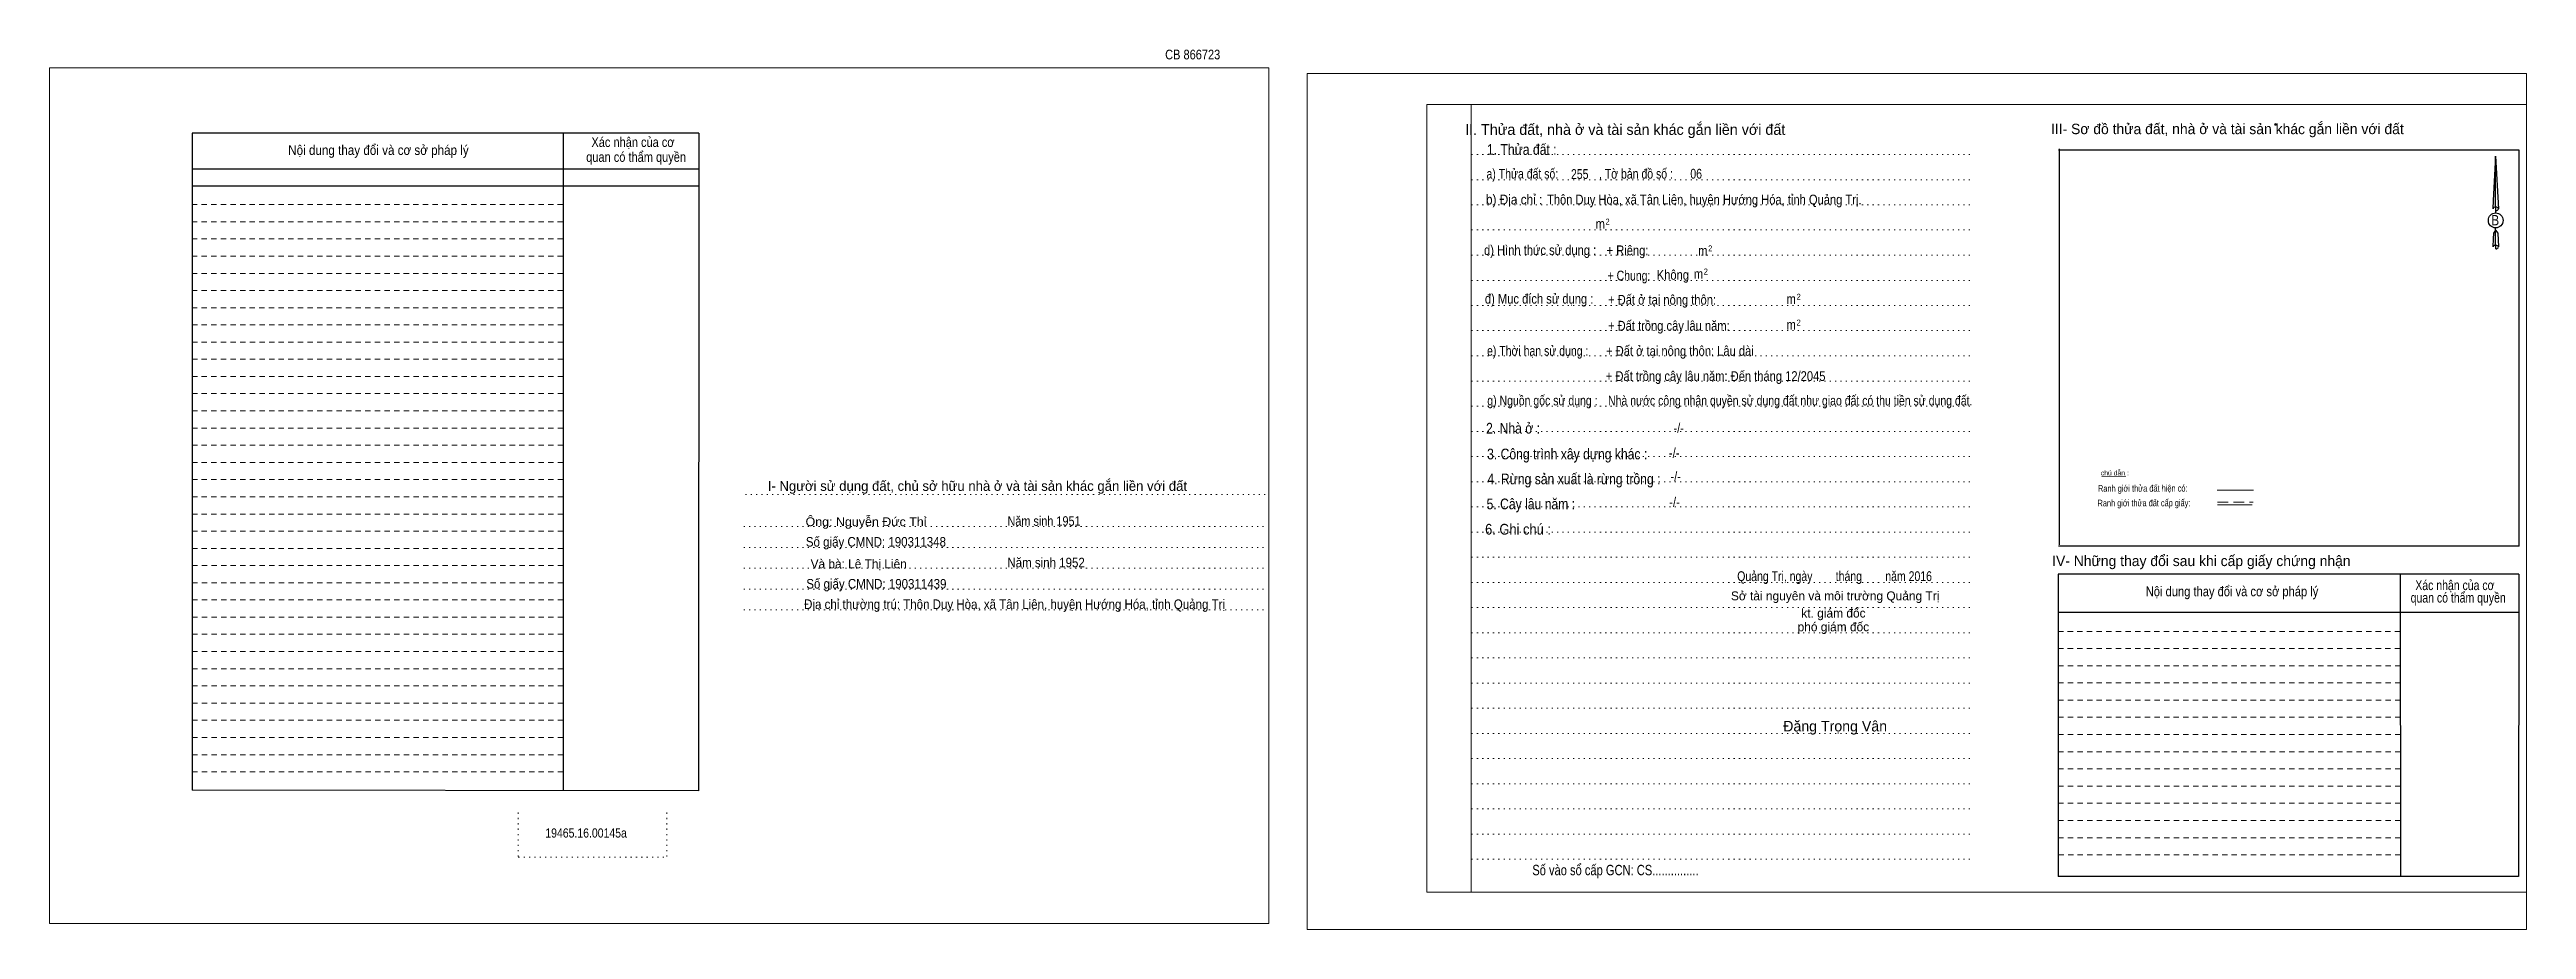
# Model space of a CAD drawing. Header units: metres. Extents: x 549224 to 550010, y 1838173 to 1838596.
# Drawn here: x 549254.4 to 549671.3, y 1838448.4 to 1838596.5 of the extents above; entities that cross this region are included whole.
import ezdxf
from ezdxf.enums import TextEntityAlignment as Align

# ---------------------------------------------------------------- set-up
doc = ezdxf.new("R2010")
doc.units = ezdxf.units.M
doc.header["$LTSCALE"] = 0.6
doc.header["$PDMODE"] = 32
doc.header["$PDSIZE"] = 0.3
for name, pattern in [('DOTTED', [1.5, 0.3, -1.2]), ('MEDIUM_DASHED', [4.5, 3, -1.5]), ('SHORT_DASHED', [2.7, 1.5, -1.2])]:
    doc.linetypes.add(name, pattern=pattern)
for name, color, linetype, lineweight in [('1', 7, 'DOTTED', 13), ('18', 7, 'Continuous', 13), ('2', 7, 'SHORT_DASHED', 13), ('28', 7, 'Continuous', 13), ('55', 7, 'Continuous', 13)]:
    doc.layers.add(name, color=color, linetype=linetype, lineweight=lineweight)
doc.layers.add('40', color=7, linetype='Continuous')

msp = doc.modelspace()

# ---------------------------------------------------------------- texts
at = {"layer": '18'}
for s, height, p in [('II. Thửa đất, nhà ở và tài sản khác gắn liền với đất', 1.8, (549519.58, 1838582.14)), ('Sở tài nguyên và môi trường Quảng Trị', 1.5, (549554.91, 1838503.82)), ('phó giám đốc', 1.5, (549554.61, 1838498.61)), ('kt. giám đốc', 1.5, (549554.62, 1838500.92)), ('Đặng Trọng Vân', 1.782, (549554.905, 1838481.76))]:
    msp.add_text(s, height=height, dxfattribs=at).set_placement(p, align=Align.CENTER)
for s, height, width, p in [('1. Thửa đất :', 1.8, 0.85, (549502.165, 1838578.78)), ('a) Thửa đất số:              , Tờ bản đồ số : ', 1.65, 0.8, (549512.16, 1838574.77)), ('255', 1.65, 0.8, (549511.92, 1838574.72)), ('06', 1.65, 0.8, (549531.52, 1838574.78)), ('b) Địa chỉ : ', 1.65, 0.9, (549501.16, 1838570.44)), (' Thôn Duy Hòa, xã Tân Liên, huyện Hướng Hóa, tỉnh Quảng Trị.', 1.65, 0.85, (549532.62, 1838570.43)), (' m', 1.65, 0.85, (549515.115, 1838566.35)), ('2', 1, 0.75, (549516.605, 1838567.05)), ('B', 1.728, 0.85, (549666.005, 1838566.92)), ('d) Hình thức sử dụng :', 1.65, 0.85, (549505.255, 1838561.92)), ('+ Riêng: ', 1.65, 0.85, (549520.225, 1838561.88)), (' m', 1.65, 0.85, (549532.375, 1838561.82)), ('2', 1, 0.75, (549533.885, 1838562.54)), ('       + Chung:', 1.65, 0.8, (549518.495, 1838557.64)), ('Không', 1.65, 0.85, (549527.595, 1838557.76)), (' m', 1.65, 0.85, (549531.635, 1838557.92)), ('2', 1, 0.75, (549533.145, 1838558.64)), ('đ) Mục đích sử dụng :', 1.65, 0.85, (549505.085, 1838553.74)), ('+ Đất ở tại nông thôn:', 1.65, 0.85, (549525.775, 1838553.57)), (' m', 1.65, 0.85, (549547.255, 1838553.7)), ('2', 1, 0.75, (549548.765, 1838554.4)), ('+ Đất trồng cây lâu năm:', 1.65, 0.85, (549526.92, 1838549.2)), (' m', 1.65, 0.85, (549547.255, 1838549.36)), ('2', 1, 0.75, (549548.765, 1838550.06)), ('e) Thời hạn sử dụng :', 1.65, 0.8, (549504.85, 1838544.98)), ('+ Đất ở tại nông thôn: Lâu dài', 1.65, 0.85, (549528.78, 1838544.97)), ('+ Đất trồng cây lâu năm: Đến tháng 12/2045', 1.65, 0.85, (549534.795, 1838540.72)), ('g) Nguồn gốc sử dụng :', 1.65, 0.8, (549505.64, 1838536.62)), ('Nhà nước công nhận quyền sử dụng đất như giao đất có thu tiền sử dụng đất.', 1.65, 0.8, (549547.35, 1838536.61)), ('2. Nhà ở :', 1.8, 0.85, (549500.695, 1838531.88)), ('3. Công trình xây dựng khác :', 1.8, 0.85, (549509.81, 1838527.54)), ('4. Rừng sản xuất là rừng trồng :', 1.8, 0.85, (549510.945, 1838523.34)), ('5. Cây lâu năm :', 1.8, 0.85, (549503.69, 1838519.14)), ('6. Ghi chú :', 1.8, 0.9, (549501.535, 1838514.88)), ('Quảng Trị, ngày        tháng        năm 2016', 1.65, 0.8, (549554.815, 1838507.06)), ('19465.16.00145a', 1.55, 0.85, (549344.685, 1838463.9)), ('Số vào sổ cấp GCN: CS...............', 1.75, 0.8, (549517.93, 1838457.56))]:
    msp.add_text(s, height=height, dxfattribs=dict(at, width=width)).set_placement(p, align=Align.CENTER)
at = {"layer": '2'}
for s, width, p in [('Nội dung thay đổi và cơ sở pháp lý', 0.9, (549309.74, 1838578.76)), ('Nội dung thay đổi và cơ sở pháp lý', 0.9, (549309.74, 1838578.76)), (' quan có thẩm quyền', 0.85, (549352.845, 1838577.6)), (' quan có thẩm quyền', 0.85, (549352.845, 1838577.6)), ('Xác nhận của cơ', 0.85, (549352.575, 1838580.1)), ('Xác nhận của cơ', 0.85, (549352.575, 1838580.1))]:
    msp.add_text(s, height=1.63, dxfattribs=dict(at, width=width)).set_placement(p, align=Align.CENTER)
at = {"layer": '28'}
for s, height, p in [('III- Sơ đồ thửa đất, nhà ở và tài sản khác gắn liền với đất', 1.75, (549620.92, 1838582.26)), ('I- Người sử dụng đất, chủ sở hữu nhà ở và tài sản khác gắn liền với đất', 1.653, (549410.545, 1838522.24)), ('Và bà: Lê Thị Liên', 1.49, (549390.565, 1838509.21)), ('IV- Những thay đổi sau khi cấp giấy chứng nhận', 1.75, (549616.545, 1838509.58))]:
    msp.add_text(s, height=height, dxfattribs=at).set_placement(p, align=Align.CENTER)
for s, height, width, p in [('-/-', 1.65, 0.85, (549528.575, 1838531.98)), ('-/-', 1.65, 0.85, (549527.815, 1838527.8)), ('-/-', 1.65, 0.85, (549528.075, 1838523.84)), ('-/-', 1.65, 0.85, (549527.875, 1838519.52)), ('Ông: Nguyễn Đức Thỉ', 1.49, 1.05, (549391.8, 1838516.3)), ('Năm sinh 1951', 1.61, 0.85, (549421.76, 1838516.36)), ('Số giấy CMND: 190311348', 1.61, 0.9, (549393.465, 1838512.86)), ('Số giấy CMND: 190311439', 1.61, 0.9, (549393.54, 1838505.8)), ('Năm sinh 1952', 1.61, 0.9, (549422.105, 1838509.37)), ('Địa chỉ thường trú: Thôn Duy Hòa, xã Tân Liên, huyện Hướng Hóa, tỉnh Quảng Trị', 1.61, 0.9, (549416.8, 1838502.36)), ('Nội dung thay đổi và cơ sở pháp lý', 1.65, 0.85, (549621.71, 1838504.5)), (' quan có thẩm quyền', 1.65, 0.8, (549659.525, 1838503.44)), ('Xác nhận của cơ', 1.65, 0.8, (549659.215, 1838505.54))]:
    msp.add_text(s, height=height, dxfattribs=dict(at, width=width)).set_placement(p, align=Align.CENTER)
at = {"layer": '40', "width": 0.85}
msp.add_text('CB 866723', height=1.63, dxfattribs=at).set_placement((549446.78, 1838594.84), align=Align.CENTER)
at = {"layer": '55'}
msp.add_text('chú dẫn :', height=0.8272, rotation=359.974, dxfattribs=at).set_placement((549601.9798, 1838524.8389), align=Align.CENTER)
at = {"layer": '55', "width": 0.8}
for s, height, p in [('Ranh giới thửa đất cấp giấy:', 1.122, (549606.8837, 1838519.6381)), ('Ranh giới thửa đất hiện có:', 1.127, (549606.6837, 1838522.0975))]:
    msp.add_text(s, height=height, rotation=0.135, dxfattribs=at).set_placement(p, align=Align.CENTER)

# ---------------------------------------------------------------- linework, layer by layer
at = {"layer": '1', "linetype": 'Continuous'}
for p, q in [((549486.16, 1838587.24), (549671.26, 1838587.24)), ((549486.16, 1838587.24), (549486.16, 1838454.74)), ((549671.26, 1838587.24), (549671.26, 1838453.62)), ((549486.16, 1838454.74), (549671.26, 1838454.74))]:
    msp.add_line(p, q, dxfattribs=at)
at = {"layer": '1'}
for p, q in [((549493.66, 1838587.24), (549493.66, 1838454.74)), ((549493.66, 1838587.24), (549493.66, 1838454.74)), ((549493.72, 1838578.84), (549578.26, 1838578.84)), ((549493.72, 1838574.6), (549578.26, 1838574.6)), ((549493.72, 1838570.36), (549578.26, 1838570.36)), ((549493.72, 1838566.14), (549578.26, 1838566.14)), ((549493.72, 1838561.9), (549578.26, 1838561.9)), ((549493.72, 1838557.66), (549578.26, 1838557.66)), ((549493.72, 1838553.42), (549578.26, 1838553.42)), ((549493.72, 1838549.2), (549578.26, 1838549.2)), ((549493.72, 1838544.94), (549578.26, 1838544.94)), ((549493.72, 1838540.72), (549578.26, 1838540.72)), ((549493.72, 1838536.48), (549578.26, 1838536.48)), ((549493.72, 1838532.24), (549578.26, 1838532.24)), ((549493.72, 1838528), (549578.26, 1838528)), ((549371.5, 1838521.62), (549459.56, 1838521.62)), ((549493.72, 1838523.78), (549578.26, 1838523.78)), ((549371.22, 1838516.22), (549459.26, 1838516.22)), ((549493.72, 1838519.54), (549578.26, 1838519.54)), ((549371.22, 1838512.72), (549459.26, 1838512.72)), ((549493.72, 1838515.3), (549578.26, 1838515.3)), ((549371.22, 1838509.22), (549459.26, 1838509.22)), ((549493.72, 1838511.06), (549578.26, 1838511.06)), ((549371.22, 1838505.72), (549459.26, 1838505.72)), ((549493.72, 1838506.82), (549578.26, 1838506.82)), ((549371.22, 1838502.22), (549459.26, 1838502.22)), ((549493.72, 1838502.6), (549578.26, 1838502.6)), ((549493.72, 1838498.36), (549578.26, 1838498.36)), ((549493.72, 1838494.12), (549578.26, 1838494.12)), ((549493.72, 1838489.88), (549578.26, 1838489.88)), ((549493.72, 1838485.66), (549578.26, 1838485.66)), ((549493.72, 1838481.42), (549578.26, 1838481.42)), ((549493.72, 1838477.18), (549578.26, 1838477.18)), ((549493.72, 1838472.94), (549578.26, 1838472.94)), ((549333.28, 1838468.1), (549333.28, 1838460.58)), ((549358.26, 1838468.1), (549358.26, 1838460.58)), ((549493.72, 1838468.72), (549578.26, 1838468.72)), ((549493.72, 1838464.48), (549578.26, 1838464.48)), ((549333.28, 1838460.58), (549358.26, 1838460.58)), ((549493.72, 1838460.24), (549578.26, 1838460.24))]:
    msp.add_line(p, q, dxfattribs=at)
at = {"layer": '1', "linetype": 'Continuous'}
for points in [[(549254.38, 1838449.44), (549459.58, 1838449.44), (549459.58, 1838593.44), (549254.38, 1838593.44)], [(549254.38, 1838593.44), (549459.58, 1838593.44), (549459.58, 1838449.44), (549254.38, 1838449.44)], [(549254.38, 1838449.44), (549459.58, 1838449.44), (549459.58, 1838593.44), (549254.38, 1838593.44)], [(549466.06, 1838448.44), (549671.26, 1838448.44), (549671.26, 1838592.44), (549466.06, 1838592.44)], [(549493.66, 1838587.24), (549671.26, 1838587.24), (549671.26, 1838454.74), (549493.66, 1838454.74)]]:
    msp.add_lwpolyline(points, close=True, dxfattribs=at)
at = {"layer": '18', "lineweight": 25}
for p, q in [((549666.06, 1838578.54), (549666.54, 1838569.7)), ((549666.06, 1838578.54), (549666.54, 1838569.7)), ((549666.06, 1838578.54), (549666.54, 1838569.7)), ((549665.68, 1838571.08), (549665.6, 1838569.72)), ((549666.06, 1838570), (549666.06, 1838569.66)), ((549666.06, 1838569.66), (549666.06, 1838569.4)), ((549666.06, 1838569.4), (549666.06, 1838569.06)), ((549666.06, 1838569.4), (549666.06, 1838569.06)), ((549666.06, 1838569.4), (549666.06, 1838569.06)), ((549666.06, 1838566.08), (549666.06, 1838566.48)), ((549666.06, 1838566.08), (549666.06, 1838566.48)), ((549666.06, 1838566.08), (549666.06, 1838566.48)), ((549666.06, 1838566.08), (549666.42, 1838565.6)), ((549666.06, 1838566.08), (549666.42, 1838565.6)), ((549666.06, 1838566.08), (549666.42, 1838565.6)), ((549666.54, 1838569.7), (549666.54, 1838569.72)), ((549666.06, 1838563.58), (549666.06, 1838563.24)), ((549666.06, 1838563.24), (549666.06, 1838562.98)), ((549666.42, 1838565.6), (549666.54, 1838563.28)), ((549666.42, 1838565.6), (549666.54, 1838563.28)), ((549666.42, 1838565.6), (549666.54, 1838563.28)), ((549666.54, 1838563.28), (549666.54, 1838563.3))]:
    msp.add_line(p, q, dxfattribs=at)
for points in [[(549666.06, 1838570), (549666.06, 1838578.54), (549665.68, 1838571.08)], [(549666.06, 1838563.58), (549666.06, 1838566.08), (549665.74, 1838565.6), (549665.68, 1838564.66), (549665.6, 1838563.3)]]:
    msp.add_lwpolyline(points, dxfattribs=at)
msp.add_ellipse((549666.0836, 1838567.7397), major_axis=(0, 1.258), ratio=0.983453, dxfattribs=at)
for centre, start_param, end_param in [((549666.084, 1838569.6782), 1.57079633, 3.07445202), ((549666.084, 1838569.6782), 0.06714063, 1.57079633), ((549666.084, 1838569.6782), 4.71238898, 6.28318531), ((549666.084, 1838563.2577), 2.49106941, 3.07427841), ((549666.084, 1838563.2577), 1.57079633, 2.49106941), ((549666.084, 1838563.2577), 0.06714063, 1.57079633), ((549666.084, 1838563.2577), 4.71238898, 6.28318531)]:
    msp.add_ellipse(centre, major_axis=(0.4535, 0), ratio=0.655448, start_param=start_param, end_param=end_param, dxfattribs=at)
at = {"layer": '2', "linetype": 'Continuous', "lineweight": 25}
for p, q in [((549363.64, 1838582.4), (549278.38, 1838582.4)), ((549278.38, 1838582.4), (549278.38, 1838471.88)), ((549340.8, 1838582.4), (549340.84, 1838471.8)), ((549363.64, 1838576.36), (549278.48, 1838576.36)), ((549363.64, 1838573.48), (549278.48, 1838573.48))]:
    msp.add_line(p, q, dxfattribs=at)
at = {"layer": '2'}
for p, q in [((549340.8, 1838570.42), (549278.36, 1838570.42)), ((549340.8, 1838567.52), (549278.36, 1838567.52)), ((549340.8, 1838567.52), (549278.38, 1838567.52)), ((549340.8, 1838564.62), (549278.38, 1838564.62)), ((549340.8, 1838561.74), (549278.38, 1838561.74)), ((549340.8, 1838558.84), (549278.38, 1838558.84)), ((549340.8, 1838555.94), (549278.38, 1838555.94)), ((549340.8, 1838553.06), (549278.38, 1838553.06)), ((549340.82, 1838550.16), (549278.38, 1838550.16)), ((549340.82, 1838547.28), (549278.38, 1838547.28)), ((549340.82, 1838544.38), (549278.38, 1838544.38)), ((549340.82, 1838541.48), (549278.38, 1838541.48)), ((549340.82, 1838538.6), (549278.38, 1838538.6)), ((549340.82, 1838535.7), (549278.38, 1838535.7)), ((549340.82, 1838532.8), (549278.38, 1838532.8)), ((549340.82, 1838529.92), (549278.38, 1838529.92)), ((549340.82, 1838527.02), (549278.38, 1838527.02)), ((549340.82, 1838524.14), (549278.38, 1838524.14)), ((549340.82, 1838521.24), (549278.38, 1838521.24)), ((549340.82, 1838518.34), (549278.38, 1838518.34)), ((549340.82, 1838515.46), (549278.38, 1838515.46)), ((549340.82, 1838512.56), (549278.38, 1838512.56)), ((549340.84, 1838509.66), (549278.38, 1838509.66)), ((549340.84, 1838506.78), (549278.38, 1838506.78)), ((549340.84, 1838503.88), (549278.38, 1838503.88)), ((549340.84, 1838500.98), (549278.38, 1838500.98)), ((549340.84, 1838498.1), (549278.38, 1838498.1)), ((549340.84, 1838495.2), (549278.38, 1838495.2)), ((549650.02, 1838495.7), (549592.46, 1838495.7)), ((549340.84, 1838492.32), (549278.38, 1838492.32)), ((549650.04, 1838492.82), (549592.46, 1838492.82)), ((549340.84, 1838489.42), (549278.38, 1838489.42)), ((549650.04, 1838489.92), (549592.46, 1838489.92)), ((549650.04, 1838487.02), (549592.46, 1838487.02)), ((549340.84, 1838486.52), (549278.38, 1838486.52)), ((549340.84, 1838483.64), (549278.38, 1838483.64)), ((549650.04, 1838484.14), (549592.46, 1838484.14)), ((549340.84, 1838480.74), (549278.38, 1838480.74)), ((549650.04, 1838481.24), (549592.46, 1838481.24)), ((549650.04, 1838478.34), (549592.46, 1838478.34)), ((549340.84, 1838477.84), (549278.38, 1838477.84)), ((549340.84, 1838474.96), (549278.38, 1838474.96)), ((549650.06, 1838475.46), (549592.46, 1838475.46)), ((549650.06, 1838472.56), (549592.46, 1838472.56)), ((549650.06, 1838469.68), (549592.46, 1838469.68)), ((549650.06, 1838466.78), (549592.46, 1838466.78)), ((549650.06, 1838463.88), (549592.46, 1838463.88)), ((549650.08, 1838461), (549592.46, 1838461))]:
    msp.add_line(p, q, dxfattribs=at)
at = {"layer": '2', "linetype": 'Continuous', "lineweight": 25}
msp.add_lwpolyline([(549363.64, 1838582.4), (549363.6, 1838471.76), (549278.38, 1838471.88)], dxfattribs=at)
at = {"layer": '28', "lineweight": 25}
for p, q in [((549592.6, 1838579.8), (549592.6, 1838513.16)), ((549670.04, 1838512.94), (549592.52, 1838512.94)), ((549650.02, 1838508.24), (549650.08, 1838457.36)), ((549669.98, 1838508.24), (549669.94, 1838457.36)), ((549669.96, 1838501.78), (549592.46, 1838501.78)), ((549669.94, 1838457.36), (549592.46, 1838457.36))]:
    msp.add_line(p, q, dxfattribs=at)
at = {"layer": '28', "linetype": 'SHORT_DASHED'}
msp.add_line((549650.02, 1838498.6), (549592.46, 1838498.6), dxfattribs=at)
at = {"layer": '28', "lineweight": 25}
for points in [[(549670.04, 1838512.94), (549670.04, 1838579.58), (549592.52, 1838579.58)], [(549669.98, 1838508.24), (549592.46, 1838508.24), (549592.46, 1838457.36)]]:
    msp.add_lwpolyline(points, dxfattribs=at)
at = {"layer": '28'}
msp.add_point((549629, 1838583.9), dxfattribs=at)
at = {"layer": '55'}
for p, q in [((549599.82, 1838524.64), (549603.86, 1838524.7)), ((549619.2, 1838522.38), (549625.3, 1838522.38)), ((549619.26, 1838519.9), (549625.12, 1838519.9)), ((549619.26, 1838519.9), (549625.12, 1838519.9))]:
    msp.add_line(p, q, dxfattribs=at)
at = {"layer": '55', "linetype": 'MEDIUM_DASHED'}
msp.add_line((549619.26, 1838520.34), (549625.26, 1838520.34), dxfattribs=at)

msp.set_redraw_order([(e.dxf.handle, doc.entitydb.next_handle()) for e in msp.query("TEXT MTEXT ATTDEF DIMENSION ARC_DIMENSION")])  # texts and dimensions are drawn at this point

doc.saveas('drawing.dxf')
